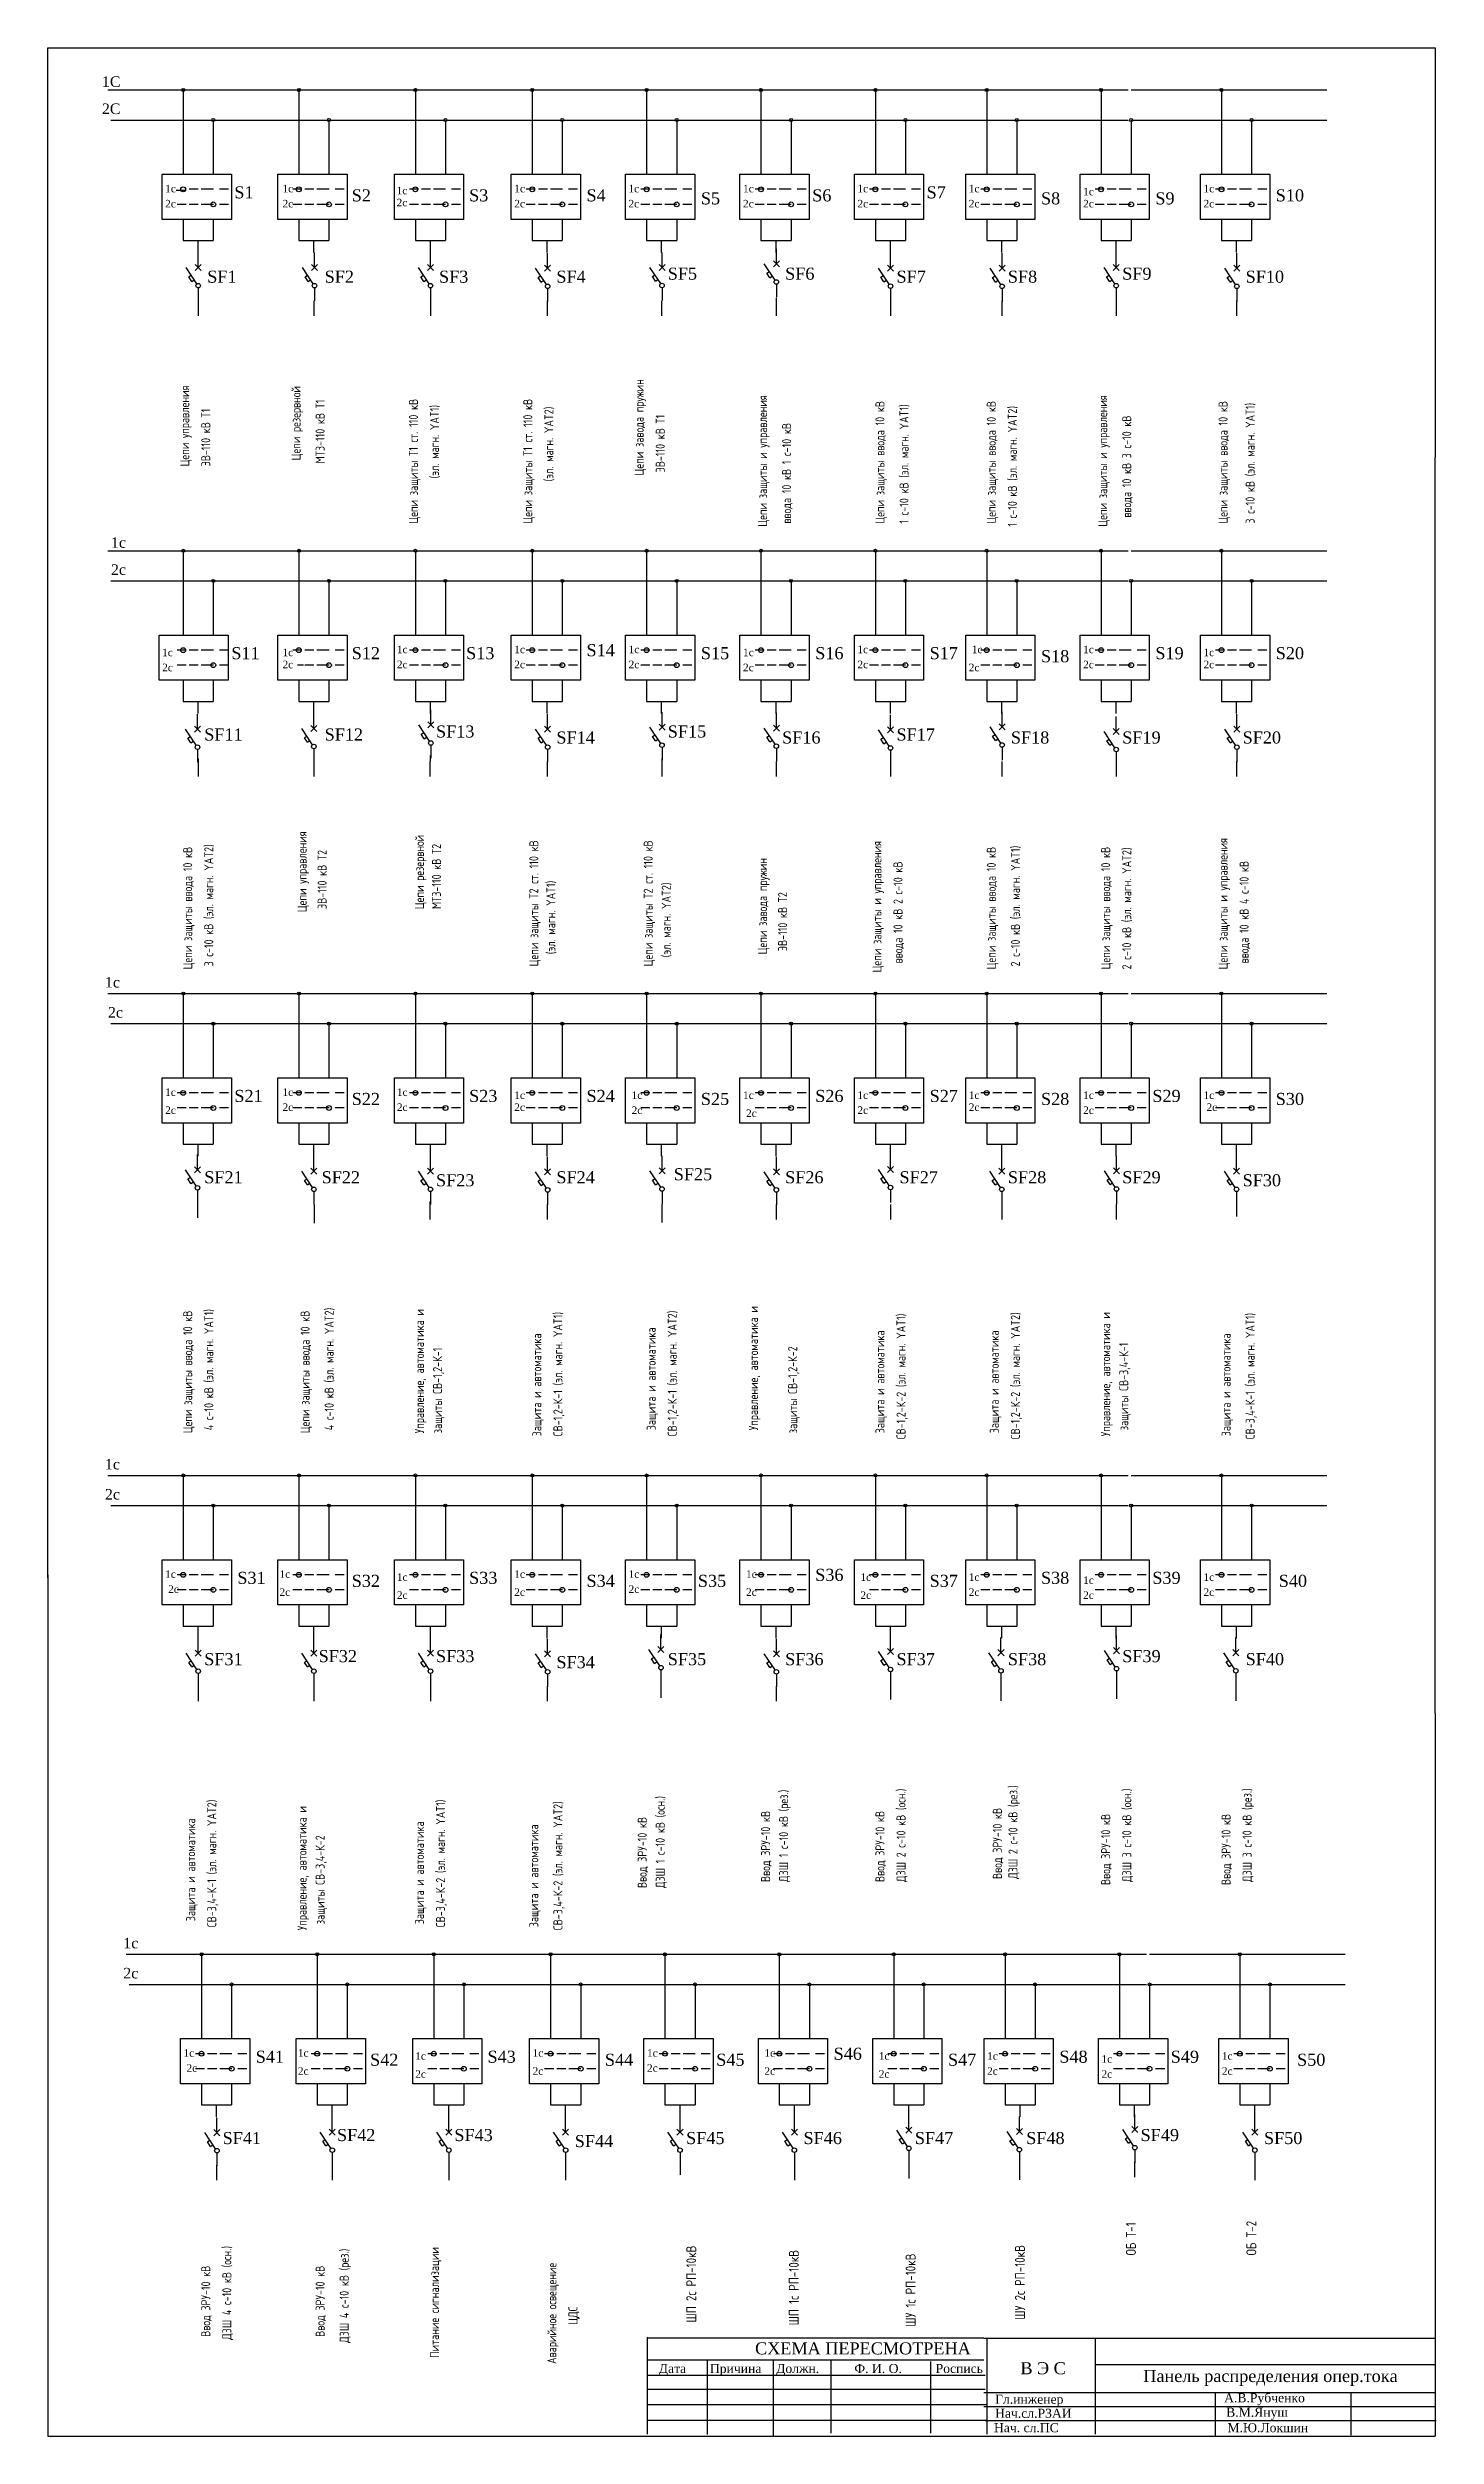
# Model space of a CAD drawing. Header units: millimetres. Extents: x -27 to 1005, y -36 to 757.
# Drawn here: x 544 to 1005, y -36 to 757 of the extents above; entities that cross this region are included whole.
import ezdxf
from ezdxf.enums import TextEntityAlignment as Align

# ---------------------------------------------------------------- set-up
doc = ezdxf.new("R2010")
doc.units = ezdxf.units.MM
doc.header["$MEASUREMENT"] = 0
doc.layers.add('Элементы', color=6, linetype='Continuous')
doc.styles.get("Standard").update_dxf_attribs({"font": 'times.ttf', "height": 2})
doc.styles.add('НАДПИСИ', font='gostw.shx')

msp = doc.modelspace()

# ---------------------------------------------------------------- texts
at = {"lineweight": 30}
for s, height, p in [('1С', 3.5, (561.66, 743.6)), ('2С', 3.5, (561.66, 734.6)), ('2с', 2.5, (582.66, 703.6)), ('1с', 2.5, (582.66, 708.6)), ('S1', 4, (605.66, 706.6)), ('2с', 2.5, (621.66, 703.6)), ('1с', 2.5, (621.66, 708.6)), ('S2', 4, (644.66, 705.6)), ('2с', 2.5, (659.58, 703.96)), ('1с', 2.5, (659.58, 707.96)), ('S3', 4, (683.66, 705.6)), ('2с', 2.5, (698.66, 703.6)), ('1с', 2.5, (698.66, 708.6)), ('S4', 4, (722.66, 705.6)), ('2с', 2.5, (736.58, 703.6)), ('1с', 2.5, (736.58, 708.6)), ('S5', 4, (760.66, 704.6)), ('2с', 2.5, (774.66, 703.6)), ('1с', 2.5, (774.66, 708.6)), ('S6', 4, (797.66, 705.6)), ('2с', 2.5, (812.66, 703.6)), ('1с', 2.5, (812.66, 708.6)), ('S7', 4, (835.66, 706.6)), ('2с', 2.5, (849.66, 703.6)), ('1с', 2.5, (849.66, 708.6)), ('S8', 4, (873.66, 704.6)), ('2с', 2.5, (887.66, 703.6)), ('1с', 2.5, (887.66, 707.6)), ('S9', 4, (911.66, 704.6)), ('2с', 2.5, (927.66, 703.6)), ('1с', 2.5, (927.66, 708.6)), ('S10', 4, (951.66, 705.6)), ('SF1', 4, (596.66, 678.6)), ('SF2', 4, (635.66, 678.6)), ('SF3', 4, (673.66, 678.6)), ('SF4', 4, (712.66, 678.6)), ('SF5', 4, (749.66, 679.6)), ('SF6', 4, (788.66, 679.6)), ('SF7', 4, (825.66, 678.6)), ('SF8', 4, (862.66, 678.6)), ('SF9', 4, (900.66, 679.6)), ('SF10', 4, (941.66, 678.6)), ('1с', 3.5, (564.66, 590.6)), ('2с', 3.5, (564.66, 581.6)), ('1с', 2.5, (581.66, 554.6)), ('S11', 4, (604.66, 553.6)), ('1с', 2.5, (621.66, 554.6)), ('S12', 4, (644.66, 553.6)), ('1с', 2.5, (659.66, 555.6)), ('S13', 4, (682.66, 553.6)), ('1с', 2.5, (698.66, 555.6)), ('S14', 4, (722.66, 554.6)), ('1с', 2.5, (736.66, 555.6)), ('S15', 4, (760.66, 553.6)), ('1с', 2.5, (774.66, 554.6)), ('S16', 4, (798.66, 553.6)), ('1с', 2.5, (812.66, 555.6)), ('S17', 4, (836.66, 553.6)), ('1с', 2.5, (850.66, 555.6)), ('S18', 4, (873.66, 552.6)), ('1с', 2.5, (887.66, 555.6)), ('S19', 4, (911.66, 553.6)), ('1с', 2.5, (927.66, 554.6)), ('S20', 4, (951.66, 553.6)), ('2с', 2.5, (581.66, 549.6)), ('2с', 2.5, (621.66, 550.6)), ('2с', 2.5, (659.66, 550.6)), ('2с', 2.5, (698.66, 550.6)), ('2с', 2.5, (736.66, 550.6)), ('2с', 2.5, (774.66, 549.6)), ('2с', 2.5, (812.66, 550.6)), ('2с', 2.5, (849.66, 549.6)), ('2с', 2.5, (887.66, 550.6)), ('2с', 2.5, (927.66, 550.6)), ('SF13', 4, (672.66, 527.6)), ('SF15', 4, (749.66, 527.6)), ('SF11', 4, (595.66, 526.6)), ('SF12', 4, (635.66, 526.6)), ('SF14', 4, (712.66, 525.6)), ('SF16', 4, (787.66, 525.6)), ('SF17', 4, (825.66, 526.6)), ('SF18', 4, (863.66, 525.6)), ('SF19', 4, (900.66, 525.6)), ('SF20', 4, (940.66, 525.6)), ('1c', 3.5, (562.66, 444.6)), ('2c', 3.5, (563.66, 434.6)), ('2с', 2.5, (582.66, 402.6)), ('1с', 2.5, (582.66, 408.6)), ('S21', 4, (605.66, 406.6)), ('2с', 2.5, (621.66, 403.6)), ('1с', 2.5, (621.66, 408.6)), ('S22', 4, (644.66, 405.6)), ('2с', 2.5, (659.66, 403.6)), ('1с', 2.5, (659.66, 408.6)), ('S23', 4, (683.66, 406.6)), ('2с', 2.5, (698.66, 403.6)), ('1с', 2.5, (698.66, 407.6)), ('S24', 4, (722.66, 406.6)), ('2с', 2.5, (737.66, 402.6)), ('1с', 2.5, (737.66, 407.6)), ('S25', 4, (760.66, 405.6)), ('1с', 2.5, (774.66, 407.6)), ('S26', 4, (798.66, 406.6)), ('2с', 2.5, (812.66, 402.6)), ('1с', 2.5, (812.66, 407.6)), ('S27', 4, (836.66, 406.6)), ('2с', 2.5, (849.66, 403.6)), ('1с', 2.5, (849.66, 407.6)), ('S28', 4, (873.66, 405.6)), ('2с', 2.5, (887.66, 402.6)), ('1с', 2.5, (887.66, 407.6)), ('S29', 4, (910.66, 406.6)), ('1с', 2.5, (927.66, 407.6)), ('2с', 2.5, (928.66, 403.6)), ('S30', 4, (951.66, 405.6)), ('2с', 2.5, (775.66, 401.6)), ('SF21', 4, (595.66, 379.6)), ('SF22', 4, (634.66, 379.6)), ('SF23', 4, (672.66, 378.6)), ('SF24', 4, (712.66, 379.6)), ('SF25', 4, (751.66, 380.6)), ('SF26', 4, (788.66, 379.6)), ('SF27', 4, (826.66, 379.6)), ('SF28', 4, (862.66, 379.6)), ('SF29', 4, (900.66, 379.6)), ('SF30', 4, (940.66, 378.6)), ('1c', 3.5, (562.66, 284.6)), ('2c', 3.5, (562.66, 274.6)), ('1с', 2.5, (582.66, 248.6)), ('2с', 2.5, (583.66, 243.6)), ('S31', 4, (606.66, 246.6)), ('1с', 2.5, (620.66, 248.6)), ('S32', 4, (644.66, 245.6)), ('1с', 2.5, (659.66, 247.6)), ('S33', 4, (683.66, 246.6)), ('1с', 2.5, (698.66, 248.6)), ('S34', 4, (722.66, 245.6)), ('2с', 2.5, (736.66, 243.6)), ('1с', 2.5, (736.66, 248.6)), ('S35', 4, (759.66, 245.6)), ('1с', 2.5, (775.66, 248.6)), ('S36', 4, (798.66, 247.6)), ('1с', 2.5, (813.66, 247.6)), ('S37', 4, (836.66, 245.6)), ('1с', 2.5, (849.66, 247.6)), ('S38', 4, (873.66, 246.6)), ('1с', 2.5, (887.66, 246.6)), ('S39', 4, (910.66, 246.6)), ('1с', 2.5, (927.66, 247.6)), ('S40', 4, (952.66, 245.6)), ('2с', 2.5, (620.66, 242.6)), ('2с', 2.5, (659.66, 241.6)), ('2с', 2.5, (698.66, 242.6)), ('2с', 2.5, (775.66, 242.6)), ('2с', 2.5, (813.66, 241.6)), ('2с', 2.5, (849.66, 242.6)), ('2с', 2.5, (887.66, 241.6)), ('2с', 2.5, (927.66, 242.6)), ('SF31', 4, (595.66, 219.6)), ('SF32', 4, (633.66, 220.6)), ('SF33', 4, (672.66, 220.6)), ('SF34', 4, (712.66, 218.6)), ('SF35', 4, (749.66, 219.6)), ('SF36', 4, (788.66, 219.6)), ('SF37', 4, (825.66, 219.6)), ('SF38', 4, (862.66, 219.6)), ('SF39', 4, (900.66, 220.6)), ('SF40', 4, (941.66, 219.6)), ('1c', 3.5, (568.76, 125.6)), ('2c', 3.5, (568.76, 115.6)), ('1с', 2.5, (588.76, 89.6)), ('S41', 4, (612.76, 87.6)), ('1с', 2.5, (626.76, 89.6)), ('S42', 4, (650.76, 86.6)), ('1с', 2.5, (665.76, 88.6)), ('S43', 4, (689.76, 87.6)), ('1с', 2.5, (704.76, 89.6)), ('S44', 4, (728.76, 86.6)), ('1с', 2.5, (742.76, 89.6)), ('S45', 4, (765.76, 86.6)), ('1с', 2.5, (781.76, 89.6)), ('S46', 4, (804.76, 88.6)), ('1с', 2.5, (819.76, 88.6)), ('S47', 4, (842.76, 86.6)), ('1с', 2.5, (855.76, 88.6)), ('S48', 4, (879.76, 87.6)), ('1с', 2.5, (893.76, 87.6)), ('S49', 4, (916.76, 87.6)), ('1с', 2.5, (933.76, 88.6)), ('S50', 4, (958.76, 86.6)), ('2с', 2.5, (589.76, 84.6)), ('2с', 2.5, (626.76, 83.6)), ('2с', 2.5, (665.76, 82.6)), ('2с', 2.5, (704.76, 83.6)), ('2с', 2.5, (742.76, 84.6)), ('2с', 2.5, (781.76, 83.6)), ('2с', 2.5, (819.76, 82.6)), ('2с', 2.5, (855.76, 83.6)), ('2с', 2.5, (893.76, 82.6)), ('2с', 2.5, (933.76, 83.6)), ('SF41', 4, (601.76, 60.6)), ('SF42', 4, (639.76, 61.6)), ('SF43', 4, (678.76, 61.6)), ('SF44', 4, (718.76, 59.6)), ('SF45', 4, (755.76, 60.6)), ('SF46', 4, (794.76, 60.6)), ('SF47', 4, (831.76, 60.6)), ('SF48', 4, (868.76, 60.6)), ('SF49', 4, (906.76, 61.6)), ('SF50', 4, (947.76, 60.6)), ('СХЕМА ПЕРЕСМОТРЕНА', 4, (778.67, -9.23)), ('Дата', 3, (746.66, -15.4)), ('Причина', 3, (763.66, -15.4)), ('Должн.', 3, (785.66, -15.4)), ('Ф. И. О.', 3, (811.66, -15.4)), ('Роспись', 3, (838.66, -15.4)), ('В Э С', 4, (866.83, -15.82)), ('Панель распределения опер.тока', 4, (907.66, -18.4)), ('Гл.инженер', 3, (858.42, -25.61)), ('А.В.Рубченко', 3, (934.51, -25.14)), ('Нач.сл.РЗАИ', 3, (858.42, -30.27)), ('В.М.Януш', 3, (935.19, -29.93)), ('Нач. сл.ПС', 3, (858.05, -35.06)), ('М.Ю.Локшин', 3, (935.62, -35.06))]:
    msp.add_text(s, height=height, dxfattribs=at).set_placement(p)
at = {"lineweight": 30, "style": 'НАДПИСИ'}
for s, height, p in [('Цепи управления ', 3, (590.66, 617.6)), ('Цепи резервной', 3, (627.66, 619.6)), ('Цепи завода пружин', 3, (741.66, 614.6)), ('ЭВ-110 кВ Т1', 3, (597.66, 617.6)), ('МТЗ-110 кВ Т1', 3, (635.66, 618.6)), ('Цепи защиты Т1 ст. 110 кВ', 3, (666.66, 598.6)), ('(эл. магн. YAT1)', 3, (673.66, 613.6)), ('Цепи защиты Т1 ст. 110 кВ', 3, (704.66, 598.6)), ('(эл. магн. YAT2)', 3, (711.66, 612.6)), ('ЭВ-110 кВ Т1', 3, (748.66, 615.6)), ('Цепи защиты и управления', 3, (782.66, 597.6)), ('Цепи защиты ввода 10 кВ', 3, (821.66, 598.6)), ('1 с-10 кВ (эл. магн. YAT1)', 3, (829.66, 598.6)), ('Цепи защиты ввода 10 кВ', 3, (858.66, 598.6)), ('1 с-10 кВ (эл. магн. YAT2)', 3, (865.66, 597.6)), ('Цепи защиты и управления', 3, (895.66, 597.6)), ('Цепи защиты ввода 10 кВ', 3, (935.66, 598.6)), ('3 с-10 кВ (эл. магн. YAT1)', 3, (944.66, 598.6)), ('ввода 10 кВ 1 с-10 кВ', 3, (790.66, 598.6)), ('ввода 10 кВ 3 с-10 кВ', 3, (903.66, 600.6)), ('3 с-10 кВ (эл. магн. YAT2)', 3, (598.66, 451.6)), ('Цепи управления ', 3, (629.66, 469.6)), ('Цепи резервной', 3, (668.66, 470.6)), ('МТЗ-110 кВ Т2', 3, (674.32, 470.64)), ('Цепи защиты Т2 ст. 110 кВ', 3, (706.66, 451.6)), ('Цепи защиты Т2 ст. 110 кВ', 3, (744.66, 451.6)), ('Цепи защиты и управления', 3, (820.66, 449.6)), ('Цепи защиты и управления', 3, (935.66, 450.6)), ('Цепи защиты ввода 10 кВ', 3, (591.66, 450.6)), ('ЭВ-110 кВ Т2', 3, (636.32, 470.64)), ('Цепи завода пружин', 3, (782.66, 455.6)), ('ввода 10 кВ 2 с-10 кВ', 3, (827.66, 452.6)), ('Цепи защиты ввода 10 кВ', 3, (858.66, 450.6)), ('2 с-10 кВ (эл. магн. YAT1)', 3, (866.66, 451.6)), ('Цепи защиты ввода 10 кВ', 3, (896.66, 450.6)), ('2 с-10 кВ (эл. магн. YAT2)', 3, (903.66, 450.6)), ('ввода 10 кВ 4 с-10 кВ', 3, (942.66, 452.6)), ('(эл. магн. YAT1)', 3, (712.32, 455.64)), ('(эл. магн. YAT2)', 3, (750.66, 454.6)), ('ЭВ-110 кВ Т2', 3, (789.32, 456.64)), ('Цепи защиты ввода 10 кВ', 3, (591.66, 296.6)), ('4 с-10 кВ (эл. магн. YAT1)', 3, (598.66, 297.6)), ('Цепи защиты ввода 10 кВ', 3, (630.66, 296.6)), ('4 с-10 кВ (эл. магн. YAT2)', 3, (638.66, 297.6)), ('Управление, автоматика и', 3, (668.66, 296.6)), ('СВ-1,2-К-1 (эл. магн. YAT1)', 3, (714.66, 295.6)), ('СВ-1,2-К-1 (эл. магн. YAT2)', 3, (752.66, 295.6)), ('Управление, автоматика и', 3, (779.66, 297.6)), ('СВ-1,2-К-2 (эл. магн. YAT1)', 3, (828.66, 294.6)), ('СВ-1,2-К-2 (эл. магн. YAT2)', 3, (866.66, 294.6)), ('Управление, автоматика и', 3, (896.66, 295.6)), ('СВ-3,4-К-1 (эл. магн. YAT1)', 3, (944.66, 294.6)), ('Защита и автоматика', 3, (707.66, 295.6)), ('Защита и автоматика', 3, (745.66, 297.6)), ('защиты СВ-1,2-К-2', 3, (792.66, 296.6)), ('Защита и автоматика', 3, (821.66, 296.6)), ('Защита и автоматика', 3, (859.66, 296.6)), ('защиты СВ-3,4-К-1', 3, (902.66, 297.6)), ('Защита и автоматика', 3, (936.66, 295.6)), ('защиты СВ-1,2-К-1', 3, (674.66, 296.6)), ('СВ-3,4-К-1 (эл. магн. YAT2)', 3, (599.66, 132.6)), ('СВ-3,4-К-2 (эл. магн. YAT1)', 3, (675.66, 132.6)), ('ДЗШ 1 с-10 кВ (осн.)', 3, (748.66, 145.6)), ('ДЗШ 1 с-10 кВ (рез.)', 3, (789.66, 147.6)), ('ДЗШ 2 с-10 кВ (осн.)', 3, (828.66, 147.6)), ('ДЗШ 2 с-10 кВ (рез.)', 3, (865.86, 148.64)), ('ДЗШ 3 с-10 кВ (осн.)', 3, (903.66, 147.6)), ('ДЗШ 3 с-10 кВ (рез.)', 3, (943.66, 147.6)), ('Защита и автоматика', 3, (592.66, 134.6)), ('Управление, автоматика и', 3, (629.66, 131.6)), ('Защита и автоматика', 3, (668.66, 133.6)), ('СВ-3,4-К-2 (эл. магн. YAT2)', 3, (714.66, 131.6)), ('Ввод ЗРУ-10 кВ ', 3, (742.66, 145.6)), ('Ввод ЗРУ-10 кВ ', 3, (783.66, 147.6)), ('Ввод ЗРУ-10 кВ ', 3, (821.66, 147.6)), ('Ввод ЗРУ-10 кВ ', 3, (860.66, 148.6)), ('Ввод ЗРУ-10 кВ ', 3, (896.66, 146.6)), ('Ввод ЗРУ-10 кВ ', 3, (936.66, 146.6)), ('защиты СВ-3,4-К-2', 3, (635.66, 133.6)), ('Защита и автоматика', 3, (706.66, 132.6)), ('ОБ Т-1', 3.3, (905.2, 23.64)), ('ОБ Т-2', 3.3, (945.2, 23.64)), ('ДЗШ 4 с-10 кВ (осн.)', 3, (604.66, -4.4)), ('ДЗШ 4 с-10 кВ (рез.)', 3, (643.66, -5.4)), ('Питание сигнализации', 3, (673.66, -10.4)), ('ШП 2с РП-10кВ', 3.3, (759.11, 1.36)), ('ШП 1с РП-10кВ', 3.3, (793.2, 0.4)), ('ШУ 1с РП-10кВ', 3.3, (831.99, -0.05)), ('ШУ 2с РП-10кВ', 3.3, (868.31, 2.29)), ('Ввод ЗРУ-10 кВ ', 3, (597.66, -3.4)), ('Ввод ЗРУ-10 кВ ', 3, (635.66, -3.4)), ('Аварийное освещение', 3, (712.66, -12.4)), ('ЦДС', 3, (719.66, 0.6))]:
    msp.add_text(s, height=height, rotation=90, dxfattribs=at).set_placement(p)

# ---------------------------------------------------------------- blocks, each defined once
blk = doc.blocks.new('Выключатель_авт1')
for p, q in [((4.25, 0), (0, 0)), ((11, 0), (16, 0))]:
    blk.add_line(p, q)
at = {"ltscale": 5}
for p, q in [((5.62, 0.42), (11, 4)), ((6.44, 2.16), (7.94, 3.16)), ((6.44, 2.16), (7, 1.33)), ((7.94, 3.16), (8.5, 2.33)), ((12, 1), (10, -1)), ((10, 1), (12, -1))]:
    blk.add_line(p, q, dxfattribs=at)
blk.add_circle((5, 0), 0.75)
at = {"style": 'НАДПИСИ', "width": 0.8, "flags": 8}
blk.add_attdef('К1', text='', height=3, dxfattribs=at).set_placement((3, -4), align=Align.RIGHT)
blk.add_attdef('К2', (13, -4), '', height=3, dxfattribs=at)
at = {"layer": 'Элементы', "style": 'НАДПИСИ', "width": 0.9, "flags": 8}
blk.add_attdef('QFN', text='', height=4, dxfattribs=at).set_placement((8, 5), align=Align.CENTER)
blk.add_attdef('QFN', (6, -4), '', height=4, rotation=270, dxfattribs=at)

# ---------------------------------------------------------------- linework, layer by layer
for p, q in [((543.66, 622.6), (543.66, 756.6)), ((543.66, 756.6), (1004.66, 756.6)), ((1004.66, 756.6), (1004.66, 620.6))]:
    msp.add_line(p, q)
at = {"lineweight": 30}
for p, q in [((563.66, 742.6), (902.66, 742.6)), ((588.66, 742.6), (588.66, 714.6)), ((627.09, 742.6), (627.09, 714.6)), ((665.81, 742.6), (665.81, 714.6)), ((704.63, 742.6), (704.63, 714.6)), ((742.63, 742.6), (742.63, 714.6)), ((780.63, 742.6), (780.63, 714.6)), ((818.63, 742.6), (818.63, 714.6)), ((855.63, 742.6), (855.63, 714.6)), ((893.63, 742.6), (893.63, 714.6)), ((903.66, 742.6), (968.66, 742.6)), ((933.63, 742.6), (933.63, 714.6)), ((564.66, 732.6), (902.66, 732.6)), ((598.66, 732.6), (598.66, 714.6)), ((637.09, 732.6), (637.09, 714.6)), ((675.81, 732.6), (675.81, 714.6)), ((714.63, 732.6), (714.63, 714.6)), ((752.63, 732.6), (752.63, 714.6)), ((790.63, 732.6), (790.63, 714.6)), ((828.63, 732.6), (828.63, 714.6)), ((865.63, 732.6), (865.63, 714.6)), ((903.63, 732.6), (903.63, 714.6)), ((903.66, 732.6), (968.66, 732.6)), ((943.63, 732.6), (943.63, 714.6)), ((589.33, 709.24), (586.33, 709.24)), ((593.69, 709.6), (590.69, 709.6)), ((598.69, 709.6), (594.69, 709.6)), ((603.69, 709.6), (600.69, 709.6)), ((628.12, 709.6), (625.12, 709.6)), ((632.12, 709.6), (629.12, 709.6)), ((637.12, 709.6), (633.12, 709.6)), ((642.12, 709.6), (639.12, 709.6)), ((666.84, 709.6), (663.84, 709.6)), ((670.84, 709.6), (667.84, 709.6)), ((675.84, 709.6), (671.84, 709.6)), ((680.84, 709.6), (677.84, 709.6)), ((705.66, 709.6), (702.66, 709.6)), ((709.66, 709.6), (706.66, 709.6)), ((714.66, 709.6), (710.66, 709.6)), ((719.66, 709.6), (716.66, 709.6)), ((743.66, 709.6), (740.66, 709.6)), ((747.66, 709.6), (744.66, 709.6)), ((752.66, 709.6), (748.66, 709.6)), ((757.66, 709.6), (754.66, 709.6)), ((781.66, 709.6), (778.66, 709.6)), ((785.66, 709.6), (782.66, 709.6)), ((790.66, 709.6), (786.66, 709.6)), ((795.66, 709.6), (792.66, 709.6)), ((819.66, 709.6), (816.66, 709.6)), ((823.66, 709.6), (820.66, 709.6)), ((828.66, 709.6), (824.66, 709.6)), ((833.66, 709.6), (830.66, 709.6)), ((856.66, 709.6), (853.66, 709.6)), ((860.66, 709.6), (857.66, 709.6)), ((865.66, 709.6), (861.66, 709.6)), ((870.66, 709.6), (867.66, 709.6)), ((894.66, 709.6), (891.66, 709.6)), ((898.66, 709.6), (895.66, 709.6)), ((903.66, 709.6), (899.66, 709.6)), ((908.66, 709.6), (905.66, 709.6)), ((934.66, 709.6), (931.66, 709.6)), ((938.66, 709.6), (935.66, 709.6)), ((943.66, 709.6), (939.66, 709.6)), ((948.66, 709.6), (945.66, 709.6)), ((589.69, 704.6), (586.69, 704.6)), ((588.66, 699.6), (588.66, 692.6)), ((593.69, 704.6), (590.69, 704.6)), ((598.69, 704.6), (594.69, 704.6)), ((598.66, 699.6), (598.66, 692.6)), ((603.69, 704.6), (600.69, 704.6)), ((628.12, 704.6), (625.12, 704.6)), ((627.09, 699.6), (627.09, 692.6)), ((632.12, 704.6), (629.12, 704.6)), ((637.12, 704.6), (633.12, 704.6)), ((637.09, 699.6), (637.09, 692.6)), ((642.12, 704.6), (639.12, 704.6)), ((666.84, 704.6), (663.84, 704.6)), ((665.81, 699.6), (665.81, 692.6)), ((670.84, 704.6), (667.84, 704.6)), ((675.84, 704.6), (671.84, 704.6)), ((675.81, 699.6), (675.81, 692.6)), ((680.84, 704.6), (677.84, 704.6)), ((705.66, 704.6), (702.66, 704.6)), ((704.63, 699.6), (704.63, 692.6)), ((709.66, 704.6), (706.66, 704.6)), ((714.66, 704.6), (710.66, 704.6)), ((714.63, 699.6), (714.63, 692.6)), ((719.66, 704.6), (716.66, 704.6)), ((743.66, 704.6), (740.66, 704.6)), ((742.63, 699.6), (742.63, 692.6)), ((747.66, 704.6), (744.66, 704.6)), ((752.66, 704.6), (748.66, 704.6)), ((752.63, 699.6), (752.63, 692.6)), ((757.66, 704.6), (754.66, 704.6)), ((781.66, 704.6), (778.66, 704.6)), ((780.63, 699.6), (780.63, 692.6)), ((785.66, 704.6), (782.66, 704.6)), ((790.66, 704.6), (786.66, 704.6)), ((790.63, 699.6), (790.63, 692.6)), ((795.66, 704.6), (792.66, 704.6)), ((819.66, 704.6), (816.66, 704.6)), ((818.63, 699.6), (818.63, 692.6)), ((823.66, 704.6), (820.66, 704.6)), ((828.66, 704.6), (824.66, 704.6)), ((828.63, 699.6), (828.63, 692.6)), ((833.66, 704.6), (830.66, 704.6)), ((856.66, 704.6), (853.66, 704.6)), ((855.63, 699.6), (855.63, 692.6)), ((860.66, 704.6), (857.66, 704.6)), ((865.66, 704.6), (861.66, 704.6)), ((865.63, 699.6), (865.63, 692.6)), ((870.66, 704.6), (867.66, 704.6)), ((894.66, 704.6), (891.66, 704.6)), ((893.63, 699.6), (893.63, 692.6)), ((898.66, 704.6), (895.66, 704.6)), ((903.66, 704.6), (899.66, 704.6)), ((903.63, 699.6), (903.63, 692.6)), ((908.66, 704.6), (905.66, 704.6)), ((934.66, 704.6), (931.66, 704.6)), ((933.63, 699.6), (933.63, 692.6)), ((938.66, 704.6), (935.66, 704.6)), ((943.66, 704.6), (939.66, 704.6)), ((943.63, 699.6), (943.63, 692.6)), ((948.66, 704.6), (945.66, 704.6)), ((588.66, 692.6), (598.66, 692.6)), ((593.66, 688.6), (593.66, 692.6)), ((627.09, 692.6), (637.09, 692.6)), ((632.09, 688.6), (632.09, 692.6)), ((665.81, 692.6), (675.81, 692.6)), ((670.81, 688.6), (670.81, 692.6)), ((704.63, 692.6), (714.63, 692.6)), ((709.63, 688.6), (709.63, 692.6)), ((742.63, 692.6), (752.63, 692.6)), ((747.63, 688.6), (747.63, 692.6)), ((780.63, 692.6), (790.63, 692.6)), ((785.63, 688.6), (785.63, 692.6)), ((818.63, 692.6), (828.63, 692.6)), ((823.63, 688.6), (823.63, 692.6)), ((855.63, 692.6), (865.63, 692.6)), ((860.63, 688.6), (860.63, 692.6)), ((893.63, 692.6), (903.63, 692.6)), ((898.63, 688.6), (898.63, 692.6)), ((933.63, 692.6), (943.63, 692.6)), ((938.63, 688.6), (938.63, 692.6)), ((593.66, 672.6), (593.66, 667.6)), ((632.09, 672.6), (632.09, 667.6)), ((670.81, 672.6), (670.81, 667.6)), ((709.63, 672.6), (709.63, 667.6)), ((747.63, 672.6), (747.63, 667.6)), ((785.66, 673.6), (785.66, 667.6)), ((823.63, 672.6), (823.63, 667.6)), ((860.63, 672.6), (860.63, 667.6)), ((898.63, 672.6), (898.63, 667.6)), ((938.63, 672.6), (938.63, 667.6)), ((543.66, 488.6), (543.66, 622.6)), ((1004.66, 377.6), (1004.66, 620.6)), ((563.66, 589.6), (902.66, 589.6)), ((588.66, 589.6), (588.66, 561.6)), ((627.09, 589.6), (627.09, 561.6)), ((665.81, 589.6), (665.81, 561.6)), ((704.63, 589.6), (704.63, 561.6)), ((742.63, 589.6), (742.63, 561.6)), ((780.63, 589.6), (780.63, 561.6)), ((818.63, 589.6), (818.63, 561.6)), ((855.63, 589.6), (855.63, 561.6)), ((893.63, 589.6), (893.63, 561.6)), ((903.66, 589.6), (968.66, 589.6)), ((933.63, 589.6), (933.63, 561.6)), ((564.66, 579.6), (902.66, 579.6)), ((598.66, 579.6), (598.66, 561.6)), ((637.09, 579.6), (637.09, 561.6)), ((675.81, 579.6), (675.81, 561.6)), ((714.63, 579.6), (714.63, 561.6)), ((752.63, 579.6), (752.63, 561.6)), ((790.63, 579.6), (790.63, 561.6)), ((828.63, 579.6), (828.63, 561.6)), ((865.63, 579.6), (865.63, 561.6)), ((903.63, 579.6), (903.63, 561.6)), ((903.66, 579.6), (968.66, 579.6)), ((943.63, 579.6), (943.63, 561.6)), ((589.69, 556.6), (586.69, 556.6)), ((593.69, 556.6), (590.69, 556.6)), ((598.69, 556.6), (594.69, 556.6)), ((603.69, 556.6), (600.69, 556.6)), ((628.12, 556.6), (625.12, 556.6)), ((632.12, 556.6), (629.12, 556.6)), ((637.12, 556.6), (633.12, 556.6)), ((642.12, 556.6), (639.12, 556.6)), ((666.84, 556.6), (663.84, 556.6)), ((670.84, 556.6), (667.84, 556.6)), ((675.84, 556.6), (671.84, 556.6)), ((680.84, 556.6), (677.84, 556.6)), ((705.66, 556.6), (702.66, 556.6)), ((709.66, 556.6), (706.66, 556.6)), ((714.66, 556.6), (710.66, 556.6)), ((719.66, 556.6), (716.66, 556.6)), ((743.66, 556.6), (740.66, 556.6)), ((747.66, 556.6), (744.66, 556.6)), ((752.66, 556.6), (748.66, 556.6)), ((757.66, 556.6), (754.66, 556.6)), ((781.66, 556.6), (778.66, 556.6)), ((785.66, 556.6), (782.66, 556.6)), ((790.66, 556.6), (786.66, 556.6)), ((795.66, 556.6), (792.66, 556.6)), ((819.66, 556.6), (816.66, 556.6)), ((823.66, 556.6), (820.66, 556.6)), ((828.66, 556.6), (824.66, 556.6)), ((833.66, 556.6), (830.66, 556.6)), ((856.66, 556.6), (853.66, 556.6)), ((860.66, 556.6), (857.66, 556.6)), ((865.66, 556.6), (861.66, 556.6)), ((870.66, 556.6), (867.66, 556.6)), ((894.66, 556.6), (891.66, 556.6)), ((898.66, 556.6), (895.66, 556.6)), ((903.66, 556.6), (899.66, 556.6)), ((908.66, 556.6), (905.66, 556.6)), ((934.66, 556.6), (931.66, 556.6)), ((938.66, 556.6), (935.66, 556.6)), ((943.66, 556.6), (939.66, 556.6)), ((948.66, 556.6), (945.66, 556.6)), ((589.69, 551.6), (586.69, 551.6)), ((593.69, 551.6), (590.69, 551.6)), ((598.69, 551.6), (594.69, 551.6)), ((603.69, 551.6), (600.69, 551.6)), ((628.66, 551.6), (626.66, 551.6)), ((632.12, 551.6), (629.12, 551.6)), ((637.12, 551.6), (633.12, 551.6)), ((642.12, 551.6), (639.12, 551.6)), ((666.84, 551.6), (663.84, 551.6)), ((670.84, 551.6), (667.84, 551.6)), ((675.84, 551.6), (671.84, 551.6)), ((680.84, 551.6), (677.84, 551.6)), ((705.66, 551.6), (702.66, 551.6)), ((709.66, 551.6), (706.66, 551.6)), ((714.66, 551.6), (710.66, 551.6)), ((719.66, 551.6), (716.66, 551.6)), ((743.66, 551.6), (740.66, 551.6)), ((747.66, 551.6), (744.66, 551.6)), ((752.66, 551.6), (748.66, 551.6)), ((757.66, 551.6), (754.66, 551.6)), ((781.66, 551.6), (778.66, 551.6)), ((785.66, 551.6), (782.66, 551.6)), ((790.66, 551.6), (786.66, 551.6)), ((795.66, 551.6), (792.66, 551.6)), ((819.66, 551.6), (816.66, 551.6)), ((823.66, 551.6), (820.66, 551.6)), ((828.66, 551.6), (824.66, 551.6)), ((833.66, 551.6), (830.66, 551.6)), ((856.66, 551.6), (853.66, 551.6)), ((860.66, 551.6), (857.66, 551.6)), ((865.66, 551.6), (861.66, 551.6)), ((870.66, 551.6), (867.66, 551.6)), ((894.66, 551.6), (891.66, 551.6)), ((898.66, 551.6), (895.66, 551.6)), ((903.66, 551.6), (899.66, 551.6)), ((908.66, 551.6), (905.66, 551.6)), ((934.66, 551.6), (931.66, 551.6)), ((938.66, 551.6), (935.66, 551.6)), ((943.66, 551.6), (939.66, 551.6)), ((948.66, 551.6), (945.66, 551.6)), ((588.66, 546.6), (588.66, 539.6)), ((588.66, 539.6), (598.66, 539.6)), ((593.66, 535.6), (593.66, 539.6)), ((598.66, 546.6), (598.66, 539.6)), ((627.09, 546.6), (627.09, 539.6)), ((627.09, 539.6), (637.09, 539.6)), ((632.09, 535.6), (632.09, 539.6)), ((637.09, 546.6), (637.09, 539.6)), ((665.81, 546.6), (665.81, 539.6)), ((665.81, 539.6), (675.81, 539.6)), ((670.81, 535.6), (670.81, 539.6)), ((675.81, 546.6), (675.81, 539.6)), ((704.63, 546.6), (704.63, 539.6)), ((704.63, 539.6), (714.63, 539.6)), ((709.63, 535.6), (709.63, 539.6)), ((714.63, 546.6), (714.63, 539.6)), ((742.63, 546.6), (742.63, 539.6)), ((742.63, 539.6), (752.63, 539.6)), ((747.63, 535.6), (747.63, 539.6)), ((752.63, 546.6), (752.63, 539.6)), ((780.63, 546.6), (780.63, 539.6)), ((780.63, 539.6), (790.63, 539.6)), ((785.63, 535.6), (785.63, 539.6)), ((790.63, 546.6), (790.63, 539.6)), ((818.63, 546.6), (818.63, 539.6)), ((818.63, 539.6), (828.63, 539.6)), ((823.63, 535.6), (823.63, 539.6)), ((828.63, 546.6), (828.63, 539.6)), ((855.63, 546.6), (855.63, 539.6)), ((855.63, 539.6), (865.63, 539.6)), ((860.63, 535.6), (860.63, 539.6)), ((865.63, 546.6), (865.63, 539.6)), ((893.63, 546.6), (893.63, 539.6)), ((893.63, 539.6), (903.63, 539.6)), ((898.63, 535.6), (898.63, 539.6)), ((903.63, 546.6), (903.63, 539.6)), ((933.63, 546.6), (933.63, 539.6)), ((933.63, 539.6), (943.63, 539.6)), ((938.63, 535.6), (938.63, 539.6)), ((943.63, 546.6), (943.63, 539.6)), ((593.66, 520.6), (593.66, 514.6)), ((632.09, 519.6), (632.09, 514.6)), ((670.66, 519.6), (670.66, 514.6)), ((670.81, 519.6), (670.81, 521.6)), ((709.63, 519.6), (709.63, 514.6)), ((747.66, 520.6), (747.66, 514.6)), ((785.66, 519.6), (785.66, 514.6)), ((823.63, 519.6), (823.63, 514.6)), ((860.66, 519.6), (860.66, 514.6)), ((898.63, 519.6), (898.63, 514.6)), ((938.63, 519.6), (938.63, 514.6)), ((543.66, 248.6), (543.66, 488.6)), ((563.66, 442.6), (902.66, 442.6)), ((588.66, 442.6), (588.66, 414.6)), ((627.09, 442.6), (627.09, 414.6)), ((665.81, 442.6), (665.81, 414.6)), ((704.63, 442.6), (704.63, 414.6)), ((742.63, 442.6), (742.63, 414.6)), ((780.63, 442.6), (780.63, 414.6)), ((818.63, 442.6), (818.63, 414.6)), ((855.63, 442.6), (855.63, 414.6)), ((893.63, 442.6), (893.63, 414.6)), ((903.66, 442.6), (968.66, 442.6)), ((933.63, 442.6), (933.63, 414.6)), ((564.66, 432.6), (902.66, 432.6)), ((598.66, 432.6), (598.66, 414.6)), ((637.09, 432.6), (637.09, 414.6)), ((675.81, 432.6), (675.81, 414.6)), ((714.63, 432.6), (714.63, 414.6)), ((752.63, 432.6), (752.63, 414.6)), ((790.63, 432.6), (790.63, 414.6)), ((828.63, 432.6), (828.63, 414.6)), ((865.63, 432.6), (865.63, 414.6)), ((903.63, 432.6), (903.63, 414.6)), ((903.66, 432.6), (968.66, 432.6)), ((943.63, 432.6), (943.63, 414.6)), ((589.69, 409.6), (586.69, 409.6)), ((589.69, 404.6), (586.69, 404.6)), ((593.69, 409.6), (590.69, 409.6)), ((593.69, 404.6), (590.69, 404.6)), ((598.69, 409.6), (594.69, 409.6)), ((598.69, 404.6), (594.69, 404.6)), ((603.69, 409.6), (600.69, 409.6)), ((603.69, 404.6), (600.69, 404.6)), ((628.12, 409.6), (625.12, 409.6)), ((628.12, 404.6), (625.12, 404.6)), ((632.12, 409.6), (629.12, 409.6)), ((632.12, 404.6), (629.12, 404.6)), ((637.12, 409.6), (633.12, 409.6)), ((637.12, 404.6), (633.12, 404.6)), ((642.12, 409.6), (639.12, 409.6)), ((642.12, 404.6), (639.12, 404.6)), ((666.84, 409.6), (663.84, 409.6)), ((666.84, 404.6), (663.84, 404.6)), ((670.84, 409.6), (667.84, 409.6)), ((670.84, 404.6), (667.84, 404.6)), ((675.84, 409.6), (671.84, 409.6)), ((675.84, 404.6), (671.84, 404.6)), ((680.84, 409.6), (677.84, 409.6)), ((680.84, 404.6), (677.84, 404.6)), ((705.66, 409.6), (702.66, 409.6)), ((705.66, 404.6), (702.66, 404.6)), ((709.66, 409.6), (706.66, 409.6)), ((709.66, 404.6), (706.66, 404.6)), ((714.66, 409.6), (710.66, 409.6)), ((714.66, 404.6), (710.66, 404.6)), ((719.66, 409.6), (716.66, 409.6)), ((719.66, 404.6), (716.66, 404.6)), ((743.66, 409.6), (740.66, 409.6)), ((743.66, 404.6), (740.66, 404.6)), ((747.66, 409.6), (744.66, 409.6)), ((747.66, 404.6), (744.66, 404.6)), ((752.66, 409.6), (748.66, 409.6)), ((752.66, 404.6), (748.66, 404.6)), ((757.66, 409.6), (754.66, 409.6)), ((757.66, 404.6), (754.66, 404.6)), ((781.66, 409.6), (778.66, 409.6)), ((781.66, 404.6), (778.66, 404.6)), ((785.66, 409.6), (782.66, 409.6)), ((785.66, 404.6), (782.66, 404.6)), ((790.66, 409.6), (786.66, 409.6)), ((790.66, 404.6), (786.66, 404.6)), ((795.66, 409.6), (792.66, 409.6)), ((795.66, 404.6), (792.66, 404.6)), ((819.66, 409.6), (816.66, 409.6)), ((819.66, 404.6), (816.66, 404.6)), ((823.66, 409.6), (820.66, 409.6)), ((823.66, 404.6), (820.66, 404.6)), ((828.66, 409.6), (824.66, 409.6)), ((828.66, 404.6), (824.66, 404.6)), ((833.66, 409.6), (830.66, 409.6)), ((833.66, 404.6), (830.66, 404.6)), ((856.66, 409.6), (853.66, 409.6)), ((856.66, 404.6), (853.66, 404.6)), ((860.66, 409.6), (857.66, 409.6)), ((860.66, 404.6), (857.66, 404.6)), ((865.66, 409.6), (861.66, 409.6)), ((865.66, 404.6), (861.66, 404.6)), ((870.66, 409.6), (867.66, 409.6)), ((870.66, 404.6), (867.66, 404.6)), ((894.66, 409.6), (891.66, 409.6)), ((894.66, 404.6), (891.66, 404.6)), ((898.66, 409.6), (895.66, 409.6)), ((898.66, 404.6), (895.66, 404.6)), ((903.66, 409.6), (899.66, 409.6)), ((903.66, 404.6), (899.66, 404.6)), ((908.66, 409.6), (905.66, 409.6)), ((908.66, 404.6), (905.66, 404.6)), ((934.66, 409.6), (931.66, 409.6)), ((934.66, 404.6), (931.66, 404.6)), ((938.66, 409.6), (935.66, 409.6)), ((938.66, 404.6), (935.66, 404.6)), ((943.66, 409.6), (939.66, 409.6)), ((943.66, 404.6), (939.66, 404.6)), ((948.66, 409.6), (945.66, 409.6)), ((948.66, 404.6), (945.66, 404.6)), ((588.66, 399.6), (588.66, 392.6)), ((598.66, 399.6), (598.66, 392.6)), ((627.09, 399.6), (627.09, 392.6)), ((637.09, 399.6), (637.09, 392.6)), ((665.81, 399.6), (665.81, 392.6)), ((675.81, 399.6), (675.81, 392.6)), ((704.63, 399.6), (704.63, 392.6)), ((714.63, 399.6), (714.63, 392.6)), ((742.63, 399.6), (742.63, 392.6)), ((752.63, 399.6), (752.63, 392.6)), ((780.63, 399.6), (780.63, 392.6)), ((790.63, 399.6), (790.63, 392.6)), ((818.63, 399.6), (818.63, 392.6)), ((828.63, 399.6), (828.63, 392.6)), ((855.63, 399.6), (855.63, 392.6)), ((865.63, 399.6), (865.63, 392.6)), ((893.63, 399.6), (893.63, 392.6)), ((903.63, 399.6), (903.63, 392.6)), ((933.63, 399.6), (933.63, 392.6)), ((943.63, 399.6), (943.63, 392.6)), ((588.66, 392.6), (598.66, 392.6)), ((593.66, 388.6), (593.66, 392.6)), ((627.09, 392.6), (637.09, 392.6)), ((632.09, 388.6), (632.09, 392.6)), ((665.81, 392.6), (675.81, 392.6)), ((670.81, 388.6), (670.81, 392.6)), ((704.63, 392.6), (714.63, 392.6)), ((709.63, 388.6), (709.63, 392.6)), ((742.63, 392.6), (752.63, 392.6)), ((747.63, 388.6), (747.63, 392.6)), ((780.63, 392.6), (790.63, 392.6)), ((785.63, 388.6), (785.63, 392.6)), ((818.63, 392.6), (828.63, 392.6)), ((823.63, 388.6), (823.63, 392.6)), ((855.63, 392.6), (865.63, 392.6)), ((860.63, 388.6), (860.63, 392.6)), ((893.63, 392.6), (903.63, 392.6)), ((898.63, 388.6), (898.63, 392.6)), ((933.63, 392.6), (943.63, 392.6)), ((938.63, 388.6), (938.63, 392.6)), ((593.41, 373.11), (593.41, 368.11)), ((670.66, 373.6), (670.66, 367.6)), ((938.6, 373.6), (938.6, 368.6)), ((1004.66, 203.6), (1004.66, 378.6)), ((632.21, 372.39), (632.21, 366.39)), ((709.63, 372.6), (709.63, 367.6)), ((747.66, 372.6), (747.66, 366.6)), ((785.63, 372.6), (785.63, 367.6)), ((823.63, 372.6), (823.63, 367.6)), ((860.63, 372.6), (860.63, 367.6)), ((898.63, 372.6), (898.63, 367.6)), ((563.66, 282.6), (902.66, 282.6)), ((588.66, 282.6), (588.66, 254.6)), ((627.09, 282.6), (627.09, 254.6)), ((665.81, 282.6), (665.81, 254.6)), ((704.63, 282.6), (704.63, 254.6)), ((742.63, 282.6), (742.63, 254.6)), ((780.63, 282.6), (780.63, 254.6)), ((818.63, 282.6), (818.63, 254.6)), ((855.63, 282.6), (855.63, 254.6)), ((893.63, 282.6), (893.63, 254.6)), ((903.66, 282.6), (968.66, 282.6)), ((933.63, 282.6), (933.63, 254.6)), ((564.66, 272.6), (902.66, 272.6)), ((598.66, 272.6), (598.66, 254.6)), ((637.09, 272.6), (637.09, 254.6)), ((675.81, 272.6), (675.81, 254.6)), ((714.63, 272.6), (714.63, 254.6)), ((752.63, 272.6), (752.63, 254.6)), ((790.63, 272.6), (790.63, 254.6)), ((828.63, 272.6), (828.63, 254.6)), ((865.63, 272.6), (865.63, 254.6)), ((903.63, 272.6), (903.63, 254.6)), ((903.66, 272.6), (968.66, 272.6)), ((943.63, 272.6), (943.63, 254.6)), ((543.66, 249.6), (543.66, 248.6)), ((543.66, 248.6), (543.66, -36.4)), ((589.69, 249.6), (586.69, 249.6)), ((593.69, 249.6), (590.69, 249.6)), ((598.69, 249.6), (594.69, 249.6)), ((603.69, 249.6), (600.69, 249.6)), ((628.12, 249.6), (625.12, 249.6)), ((632.12, 249.6), (629.12, 249.6)), ((637.12, 249.6), (633.12, 249.6)), ((642.12, 249.6), (639.12, 249.6)), ((666.84, 249.6), (663.84, 249.6)), ((670.84, 249.6), (667.84, 249.6)), ((675.84, 249.6), (671.84, 249.6)), ((680.84, 249.6), (677.84, 249.6)), ((705.66, 249.6), (702.66, 249.6)), ((709.66, 249.6), (706.66, 249.6)), ((714.66, 249.6), (710.66, 249.6)), ((719.66, 249.6), (716.66, 249.6)), ((743.66, 249.6), (740.66, 249.6)), ((747.66, 249.6), (744.66, 249.6)), ((752.66, 249.6), (748.66, 249.6)), ((757.66, 249.6), (754.66, 249.6)), ((781.66, 249.6), (778.66, 249.6)), ((785.66, 249.6), (782.66, 249.6)), ((790.66, 249.6), (786.66, 249.6)), ((795.66, 249.6), (792.66, 249.6)), ((819.66, 249.6), (816.66, 249.6)), ((823.66, 249.6), (820.66, 249.6)), ((828.66, 249.6), (824.66, 249.6)), ((833.66, 249.6), (830.66, 249.6)), ((856.66, 249.6), (853.66, 249.6)), ((860.66, 249.6), (857.66, 249.6)), ((865.66, 249.6), (861.66, 249.6)), ((870.66, 249.6), (867.66, 249.6)), ((894.66, 249.6), (891.66, 249.6)), ((898.66, 249.6), (895.66, 249.6)), ((903.66, 249.6), (899.66, 249.6)), ((908.66, 249.6), (905.66, 249.6)), ((934.66, 249.6), (931.66, 249.6)), ((938.66, 249.6), (935.66, 249.6)), ((943.66, 249.6), (939.66, 249.6)), ((948.66, 249.6), (945.66, 249.6)), ((589.69, 244.6), (586.69, 244.6)), ((588.66, 239.6), (588.66, 232.6)), ((593.69, 244.6), (590.69, 244.6)), ((598.69, 244.6), (594.69, 244.6)), ((598.66, 239.6), (598.66, 232.6)), ((603.69, 244.6), (600.69, 244.6)), ((628.12, 244.6), (625.12, 244.6)), ((627.09, 239.6), (627.09, 232.6)), ((632.12, 244.6), (629.12, 244.6)), ((637.12, 244.6), (633.12, 244.6)), ((637.09, 239.6), (637.09, 232.6)), ((642.12, 244.6), (639.12, 244.6)), ((666.84, 244.6), (663.84, 244.6)), ((665.81, 239.6), (665.81, 232.6)), ((670.84, 244.6), (667.84, 244.6)), ((675.84, 244.6), (671.84, 244.6)), ((675.81, 239.6), (675.81, 232.6)), ((680.84, 244.6), (677.84, 244.6)), ((705.66, 244.6), (702.66, 244.6)), ((704.63, 239.6), (704.63, 232.6)), ((709.66, 244.6), (706.66, 244.6)), ((714.66, 244.6), (710.66, 244.6)), ((714.63, 239.6), (714.63, 232.6)), ((719.66, 244.6), (716.66, 244.6)), ((743.66, 244.6), (740.66, 244.6)), ((742.63, 239.6), (742.63, 232.6)), ((747.66, 244.6), (744.66, 244.6)), ((752.66, 244.6), (748.66, 244.6)), ((752.63, 239.6), (752.63, 232.6)), ((757.66, 244.6), (754.66, 244.6)), ((781.66, 244.6), (778.66, 244.6)), ((780.63, 239.6), (780.63, 232.6)), ((785.66, 244.6), (782.66, 244.6)), ((790.66, 244.6), (786.66, 244.6)), ((790.63, 239.6), (790.63, 232.6)), ((795.66, 244.6), (792.66, 244.6)), ((819.66, 244.6), (816.66, 244.6)), ((818.63, 239.6), (818.63, 232.6)), ((823.66, 244.6), (820.66, 244.6)), ((828.66, 244.6), (824.66, 244.6)), ((828.63, 239.6), (828.63, 232.6)), ((833.66, 244.6), (830.66, 244.6)), ((856.66, 244.6), (853.66, 244.6)), ((855.63, 239.6), (855.63, 232.6)), ((860.66, 244.6), (857.66, 244.6)), ((865.66, 244.6), (861.66, 244.6)), ((865.63, 239.6), (865.63, 232.6)), ((870.66, 244.6), (867.66, 244.6)), ((894.66, 244.6), (891.66, 244.6)), ((893.63, 239.6), (893.63, 232.6)), ((898.66, 244.6), (895.66, 244.6)), ((903.66, 244.6), (899.66, 244.6)), ((903.63, 239.6), (903.63, 232.6)), ((908.66, 244.6), (905.66, 244.6)), ((934.66, 244.6), (931.66, 244.6)), ((933.63, 239.6), (933.63, 232.6)), ((938.66, 244.6), (935.66, 244.6)), ((943.66, 244.6), (939.66, 244.6)), ((943.63, 239.6), (943.63, 232.6)), ((948.66, 244.6), (945.66, 244.6)), ((588.66, 232.6), (598.66, 232.6)), ((593.66, 228.6), (593.66, 232.6)), ((627.09, 232.6), (637.09, 232.6)), ((632.09, 228.6), (632.09, 232.6)), ((665.81, 232.6), (675.81, 232.6)), ((670.81, 228.6), (670.81, 232.6)), ((704.63, 232.6), (714.63, 232.6)), ((709.63, 228.6), (709.63, 232.6)), ((742.63, 232.6), (752.63, 232.6)), ((747.63, 228.6), (747.63, 232.6)), ((780.63, 232.6), (790.63, 232.6)), ((785.63, 228.6), (785.63, 232.6)), ((818.63, 232.6), (828.63, 232.6)), ((823.63, 228.6), (823.63, 232.6)), ((855.63, 232.6), (865.63, 232.6)), ((860.63, 228.6), (860.63, 232.6)), ((893.63, 232.6), (903.63, 232.6)), ((898.63, 228.6), (898.63, 232.6)), ((933.63, 232.6), (943.63, 232.6)), ((938.63, 228.6), (938.63, 232.6)), ((593.66, 212.6), (593.66, 207.6)), ((632.09, 212.6), (632.09, 207.6)), ((670.81, 212.6), (670.81, 207.6)), ((709.63, 212.6), (709.63, 207.6)), ((747.4, 213.76), (747.4, 208.76)), ((785.63, 212.6), (785.63, 207.6)), ((823.66, 213.19), (823.66, 208.19)), ((860.38, 212.75), (860.38, 207.75)), ((898.76, 213.42), (898.76, 208.42)), ((938.38, 212.75), (938.38, 207.75)), ((1004.66, 203.6), (1004.66, -36.4)), ((569.76, 123.6), (908.76, 123.6)), ((594.76, 123.6), (594.76, 95.6)), ((633.19, 123.6), (633.19, 95.6)), ((671.91, 123.6), (671.91, 95.6)), ((710.73, 123.6), (710.73, 95.6)), ((748.73, 123.6), (748.73, 95.6)), ((786.73, 123.6), (786.73, 95.6)), ((824.73, 123.6), (824.73, 95.6)), ((861.73, 123.6), (861.73, 95.6)), ((899.73, 123.6), (899.73, 95.6)), ((909.76, 123.6), (974.76, 123.6)), ((939.73, 123.6), (939.73, 95.6)), ((570.76, 113.6), (908.76, 113.6)), ((604.76, 113.6), (604.76, 95.6)), ((643.19, 113.6), (643.19, 95.6)), ((681.91, 113.6), (681.91, 95.6)), ((720.73, 113.6), (720.73, 95.6)), ((758.73, 113.6), (758.73, 95.6)), ((796.73, 113.6), (796.73, 95.6)), ((834.73, 113.6), (834.73, 95.6)), ((871.73, 113.6), (871.73, 95.6)), ((909.73, 113.6), (909.73, 95.6)), ((909.76, 113.6), (974.76, 113.6)), ((949.73, 113.6), (949.73, 95.6)), ((595.79, 90.6), (592.79, 90.6)), ((599.79, 90.6), (596.79, 90.6)), ((604.79, 90.6), (600.79, 90.6)), ((609.79, 90.6), (606.79, 90.6)), ((634.22, 90.6), (631.22, 90.6)), ((638.22, 90.6), (635.22, 90.6)), ((643.22, 90.6), (639.22, 90.6)), ((648.22, 90.6), (645.22, 90.6)), ((672.94, 90.6), (669.94, 90.6)), ((676.94, 90.6), (673.94, 90.6)), ((681.94, 90.6), (677.94, 90.6)), ((686.94, 90.6), (683.94, 90.6)), ((711.76, 90.6), (708.76, 90.6)), ((715.76, 90.6), (712.76, 90.6)), ((720.76, 90.6), (716.76, 90.6)), ((725.76, 90.6), (722.76, 90.6)), ((749.76, 90.6), (746.76, 90.6)), ((753.76, 90.6), (750.76, 90.6)), ((758.76, 90.6), (754.76, 90.6)), ((763.76, 90.6), (760.76, 90.6)), ((787.76, 90.6), (784.76, 90.6)), ((791.76, 90.6), (788.76, 90.6)), ((796.76, 90.6), (792.76, 90.6)), ((801.76, 90.6), (798.76, 90.6)), ((825.76, 90.6), (822.76, 90.6)), ((829.76, 90.6), (826.76, 90.6)), ((834.76, 90.6), (830.76, 90.6)), ((839.76, 90.6), (836.76, 90.6)), ((862.76, 90.6), (859.76, 90.6)), ((866.76, 90.6), (863.76, 90.6)), ((871.76, 90.6), (867.76, 90.6)), ((876.76, 90.6), (873.76, 90.6)), ((900.76, 90.6), (897.76, 90.6)), ((904.76, 90.6), (901.76, 90.6)), ((909.76, 90.6), (905.76, 90.6)), ((914.76, 90.6), (911.76, 90.6)), ((940.76, 90.6), (937.76, 90.6)), ((944.76, 90.6), (941.76, 90.6)), ((949.76, 90.6), (945.76, 90.6)), ((954.76, 90.6), (951.76, 90.6)), ((595.79, 85.6), (592.79, 85.6)), ((594.76, 80.6), (594.76, 73.6)), ((599.79, 85.6), (596.79, 85.6)), ((604.79, 85.6), (600.79, 85.6)), ((604.76, 80.6), (604.76, 73.6)), ((609.79, 85.6), (606.79, 85.6)), ((634.22, 85.6), (631.22, 85.6)), ((633.19, 80.6), (633.19, 73.6)), ((638.22, 85.6), (635.22, 85.6)), ((643.22, 85.6), (639.22, 85.6)), ((643.19, 80.6), (643.19, 73.6)), ((648.22, 85.6), (645.22, 85.6)), ((672.94, 85.6), (669.94, 85.6)), ((671.91, 80.6), (671.91, 73.6)), ((676.94, 85.6), (673.94, 85.6)), ((681.94, 85.6), (677.94, 85.6)), ((681.91, 80.6), (681.91, 73.6)), ((686.94, 85.6), (683.94, 85.6)), ((711.76, 85.6), (708.76, 85.6)), ((710.73, 80.6), (710.73, 73.6)), ((715.76, 85.6), (712.76, 85.6)), ((720.76, 85.6), (716.76, 85.6)), ((720.73, 80.6), (720.73, 73.6)), ((725.76, 85.6), (722.76, 85.6)), ((749.76, 85.6), (746.76, 85.6)), ((748.73, 80.6), (748.73, 73.6)), ((753.76, 85.6), (750.76, 85.6)), ((758.76, 85.6), (754.76, 85.6)), ((758.73, 80.6), (758.73, 73.6)), ((763.76, 85.6), (760.76, 85.6)), ((787.76, 85.6), (784.76, 85.6)), ((786.73, 80.6), (786.73, 73.6)), ((791.76, 85.6), (788.76, 85.6)), ((796.76, 85.6), (792.76, 85.6)), ((796.73, 80.6), (796.73, 73.6)), ((801.76, 85.6), (798.76, 85.6)), ((825.76, 85.6), (822.76, 85.6)), ((824.73, 80.6), (824.73, 73.6)), ((829.76, 85.6), (826.76, 85.6)), ((834.76, 85.6), (830.76, 85.6)), ((834.73, 80.6), (834.73, 73.6)), ((839.76, 85.6), (836.76, 85.6)), ((862.76, 85.6), (859.76, 85.6)), ((861.73, 80.6), (861.73, 73.6)), ((866.76, 85.6), (863.76, 85.6)), ((871.76, 85.6), (867.76, 85.6)), ((871.73, 80.6), (871.73, 73.6)), ((876.76, 85.6), (873.76, 85.6)), ((900.76, 85.6), (897.76, 85.6)), ((899.73, 80.6), (899.73, 73.6)), ((904.76, 85.6), (901.76, 85.6)), ((909.76, 85.6), (905.76, 85.6)), ((909.73, 80.6), (909.73, 73.6)), ((914.76, 85.6), (911.76, 85.6)), ((940.76, 85.6), (937.76, 85.6)), ((939.73, 80.6), (939.73, 73.6)), ((944.76, 85.6), (941.76, 85.6)), ((949.76, 85.6), (945.76, 85.6)), ((949.73, 80.6), (949.73, 73.6)), ((954.76, 85.6), (951.76, 85.6)), ((594.76, 73.6), (604.76, 73.6)), ((599.76, 69.6), (599.76, 73.6)), ((633.19, 73.6), (643.19, 73.6)), ((638.19, 69.6), (638.19, 73.6)), ((671.91, 73.6), (681.91, 73.6)), ((676.91, 69.6), (676.91, 73.6)), ((710.73, 73.6), (720.73, 73.6)), ((715.73, 69.6), (715.73, 73.6)), ((748.73, 73.6), (758.73, 73.6)), ((753.73, 69.6), (753.73, 73.6)), ((786.73, 73.6), (796.73, 73.6)), ((791.73, 69.6), (791.73, 73.6)), ((824.73, 73.6), (834.73, 73.6)), ((829.73, 69.6), (829.73, 73.6)), ((861.73, 73.6), (871.73, 73.6)), ((866.73, 69.6), (866.73, 73.6)), ((899.73, 73.6), (909.73, 73.6)), ((904.73, 69.6), (904.73, 73.6)), ((939.73, 73.6), (949.73, 73.6)), ((944.73, 69.6), (944.73, 73.6)), ((599.76, 53.6), (599.76, 48.6)), ((638.19, 53.6), (638.19, 48.6)), ((676.91, 53.6), (676.91, 48.6)), ((715.73, 53.6), (715.73, 48.6)), ((753.73, 55.41), (753.73, 50.41)), ((791.73, 53.6), (791.73, 48.6)), ((829.76, 54.19), (829.76, 49.19)), ((866.48, 53.75), (866.48, 48.75)), ((904.73, 54.65), (904.73, 49.65)), ((944.73, 53.6), (944.73, 48.6)), ((742.79, -3.47), (742.79, -35.73)), ((854.66, -3.8), (743.13, -3.8)), ((854.72, -3.8), (1004.66, -3.8)), ((855.66, -3.8), (855.66, -35.73)), ((891.62, -3.8), (891.62, -35.73)), ((854.69, -11.1), (742.66, -11.1)), ((762.73, -11.1), (762.73, -35.8)), ((784.67, -11.1), (784.67, -36.27)), ((803.81, -11.1), (803.81, -35.34)), ((836.95, -11.56), (836.95, -35.34)), ((891.66, -12.62), (1004.66, -12.62)), ((543.66, -19.4), (543.66, -36.4)), ((855.16, -16.22), (742.66, -16.22)), ((855.16, -20.89), (742.66, -20.89)), ((854.69, -21.88), (1004.53, -21.88)), ((931.57, -21.76), (931.57, -36.4)), ((976.66, -22.08), (976.66, -36.04)), ((855.62, -26.01), (742.66, -26.01)), ((855.62, -31.14), (742.66, -31.14)), ((854.69, -26.54), (1004.53, -26.54)), ((855.16, -31.14), (1005, -31.14)), ((543.66, -36.4), (845.66, -36.4)), ((845.66, -36.4), (1004.66, -36.4))]:
    msp.add_line(p, q, dxfattribs=at)
for points in [[(581.69, 714.6), (604.69, 714.6), (604.69, 699.6), (581.69, 699.6)], [(620.12, 714.6), (643.12, 714.6), (643.12, 699.6), (620.12, 699.6)], [(658.84, 714.6), (681.84, 714.6), (681.84, 699.6), (658.84, 699.6)], [(697.66, 714.6), (720.66, 714.6), (720.66, 699.6), (697.66, 699.6)], [(735.66, 714.6), (758.66, 714.6), (758.66, 699.6), (735.66, 699.6)], [(773.66, 714.6), (796.66, 714.6), (796.66, 699.6), (773.66, 699.6)], [(811.66, 714.6), (834.66, 714.6), (834.66, 699.6), (811.66, 699.6)], [(848.66, 714.6), (871.66, 714.6), (871.66, 699.6), (848.66, 699.6)], [(886.66, 714.6), (909.66, 714.6), (909.66, 699.6), (886.66, 699.6)], [(926.66, 714.6), (949.66, 714.6), (949.66, 699.6), (926.66, 699.6)], [(580.66, 561.6), (603.66, 561.6), (603.66, 546.6), (580.66, 546.6)], [(620.12, 561.6), (643.12, 561.6), (643.12, 546.6), (620.12, 546.6)], [(658.84, 561.6), (681.84, 561.6), (681.84, 546.6), (658.84, 546.6)], [(697.66, 561.6), (720.66, 561.6), (720.66, 546.6), (697.66, 546.6)], [(735.66, 561.6), (758.66, 561.6), (758.66, 546.6), (735.66, 546.6)], [(773.66, 561.6), (796.66, 561.6), (796.66, 546.6), (773.66, 546.6)], [(811.66, 561.6), (834.66, 561.6), (834.66, 546.6), (811.66, 546.6)], [(848.66, 561.6), (871.66, 561.6), (871.66, 546.6), (848.66, 546.6)], [(886.66, 561.6), (909.66, 561.6), (909.66, 546.6), (886.66, 546.6)], [(926.66, 561.6), (949.66, 561.6), (949.66, 546.6), (926.66, 546.6)], [(581.69, 414.6), (604.69, 414.6), (604.69, 399.6), (581.69, 399.6)], [(620.12, 414.6), (643.12, 414.6), (643.12, 399.6), (620.12, 399.6)], [(658.84, 414.6), (681.84, 414.6), (681.84, 399.6), (658.84, 399.6)], [(697.66, 414.6), (720.66, 414.6), (720.66, 399.6), (697.66, 399.6)], [(735.66, 414.6), (758.66, 414.6), (758.66, 399.6), (735.66, 399.6)], [(773.66, 414.6), (796.66, 414.6), (796.66, 399.6), (773.66, 399.6)], [(811.66, 414.6), (834.66, 414.6), (834.66, 399.6), (811.66, 399.6)], [(848.66, 414.6), (871.66, 414.6), (871.66, 399.6), (848.66, 399.6)], [(886.66, 414.6), (909.66, 414.6), (909.66, 399.6), (886.66, 399.6)], [(926.66, 414.6), (949.66, 414.6), (949.66, 399.6), (926.66, 399.6)], [(581.69, 254.6), (604.69, 254.6), (604.69, 239.6), (581.69, 239.6)], [(620.12, 254.6), (643.12, 254.6), (643.12, 239.6), (620.12, 239.6)], [(658.84, 254.6), (681.84, 254.6), (681.84, 239.6), (658.84, 239.6)], [(697.66, 254.6), (720.66, 254.6), (720.66, 239.6), (697.66, 239.6)], [(735.66, 254.6), (758.66, 254.6), (758.66, 239.6), (735.66, 239.6)], [(773.66, 254.6), (796.66, 254.6), (796.66, 239.6), (773.66, 239.6)], [(811.66, 254.6), (834.66, 254.6), (834.66, 239.6), (811.66, 239.6)], [(848.66, 254.6), (871.66, 254.6), (871.66, 239.6), (848.66, 239.6)], [(886.66, 254.6), (909.66, 254.6), (909.66, 239.6), (886.66, 239.6)], [(926.66, 254.6), (949.66, 254.6), (949.66, 239.6), (926.66, 239.6)], [(587.79, 95.6), (610.79, 95.6), (610.79, 80.6), (587.79, 80.6)], [(626.22, 95.6), (649.22, 95.6), (649.22, 80.6), (626.22, 80.6)], [(664.94, 95.6), (687.94, 95.6), (687.94, 80.6), (664.94, 80.6)], [(703.76, 95.6), (726.76, 95.6), (726.76, 80.6), (703.76, 80.6)], [(741.76, 95.6), (764.76, 95.6), (764.76, 80.6), (741.76, 80.6)], [(779.76, 95.6), (802.76, 95.6), (802.76, 80.6), (779.76, 80.6)], [(817.76, 95.6), (840.76, 95.6), (840.76, 80.6), (817.76, 80.6)], [(854.76, 95.6), (877.76, 95.6), (877.76, 80.6), (854.76, 80.6)], [(892.76, 95.6), (915.76, 95.6), (915.76, 80.6), (892.76, 80.6)], [(932.76, 95.6), (955.76, 95.6), (955.76, 80.6), (932.76, 80.6)]]:
    msp.add_lwpolyline(points, close=True, dxfattribs=at)
for centre, radius in [((588.66, 742.6), 0.5), ((627.09, 742.6), 0.5), ((665.81, 742.6), 0.5), ((704.63, 742.6), 0.5), ((742.63, 742.6), 0.5), ((780.63, 742.6), 0.5), ((818.63, 742.6), 0.5), ((855.63, 742.6), 0.5), ((893.63, 742.6), 0.5), ((933.63, 742.6), 0.5), ((598.66, 732.6), 0.5), ((637.09, 732.6), 0.5), ((675.81, 732.6), 0.5), ((714.63, 732.6), 0.5), ((752.63, 732.6), 0.5), ((790.63, 732.6), 0.5), ((828.63, 732.6), 0.5), ((865.63, 732.6), 0.5), ((903.63, 732.6), 0.5), ((943.63, 732.6), 0.5), ((588.66, 709.6), 0.8), ((627.09, 709.6), 0.8), ((665.81, 709.6), 0.8), ((704.63, 709.6), 0.8), ((742.63, 709.6), 0.8), ((780.63, 709.6), 0.8), ((818.63, 709.6), 0.8), ((855.63, 709.6), 0.8), ((893.63, 709.6), 0.8), ((933.63, 709.6), 0.8), ((598.66, 704.6), 0.8), ((637.09, 704.6), 0.8), ((675.81, 704.6), 0.8), ((714.63, 704.6), 0.8), ((752.63, 704.6), 0.8), ((790.63, 704.6), 0.8), ((828.63, 704.6), 0.8), ((865.63, 704.6), 0.8), ((903.63, 704.6), 0.8), ((943.63, 704.6), 0.8), ((588.66, 589.6), 0.5), ((627.09, 589.6), 0.5), ((665.81, 589.6), 0.5), ((704.63, 589.6), 0.5), ((742.63, 589.6), 0.5), ((780.63, 589.6), 0.5), ((818.63, 589.6), 0.5), ((855.63, 589.6), 0.5), ((893.63, 589.6), 0.5), ((933.63, 589.6), 0.5), ((598.66, 579.6), 0.5), ((637.09, 579.6), 0.5), ((675.81, 579.6), 0.5), ((714.63, 579.6), 0.5), ((752.63, 579.6), 0.5), ((790.63, 579.6), 0.5), ((828.63, 579.6), 0.5), ((865.63, 579.6), 0.5), ((903.63, 579.6), 0.5), ((943.63, 579.6), 0.5), ((588.66, 556.6), 0.8), ((627.09, 556.6), 0.8), ((665.81, 556.6), 0.8), ((704.63, 556.6), 0.8), ((742.63, 556.6), 0.8), ((780.63, 556.6), 0.8), ((818.63, 556.6), 0.8), ((855.63, 556.6), 0.8), ((893.63, 556.6), 0.8), ((933.63, 556.6), 0.8), ((598.66, 551.6), 0.8), ((637.09, 551.6), 0.8), ((675.81, 551.6), 0.8), ((714.63, 551.6), 0.8), ((752.63, 551.6), 0.8), ((790.63, 551.6), 0.8), ((828.63, 551.6), 0.8), ((865.63, 551.6), 0.8), ((903.63, 551.6), 0.8), ((943.63, 551.6), 0.8), ((588.66, 442.6), 0.5), ((627.09, 442.6), 0.5), ((665.81, 442.6), 0.5), ((704.63, 442.6), 0.5), ((742.63, 442.6), 0.5), ((780.63, 442.6), 0.5), ((818.63, 442.6), 0.5), ((855.63, 442.6), 0.5), ((893.63, 442.6), 0.5), ((933.63, 442.6), 0.5), ((598.66, 432.6), 0.5), ((637.09, 432.6), 0.5), ((675.81, 432.6), 0.5), ((714.63, 432.6), 0.5), ((752.63, 432.6), 0.5), ((790.63, 432.6), 0.5), ((828.63, 432.6), 0.5), ((865.63, 432.6), 0.5), ((903.63, 432.6), 0.5), ((943.63, 432.6), 0.5), ((588.66, 409.6), 0.8), ((598.66, 404.6), 0.8), ((627.09, 409.6), 0.8), ((637.09, 404.6), 0.8), ((665.81, 409.6), 0.8), ((675.81, 404.6), 0.8), ((704.63, 409.6), 0.8), ((714.63, 404.6), 0.8), ((742.63, 409.6), 0.8), ((752.63, 404.6), 0.8), ((780.63, 409.6), 0.8), ((790.63, 404.6), 0.8), ((818.63, 409.6), 0.8), ((828.63, 404.6), 0.8), ((855.63, 409.6), 0.8), ((865.63, 404.6), 0.8), ((893.63, 409.6), 0.8), ((903.63, 404.6), 0.8), ((933.63, 409.6), 0.8), ((943.63, 404.6), 0.8), ((588.66, 282.6), 0.5), ((627.09, 282.6), 0.5), ((665.81, 282.6), 0.5), ((704.63, 282.6), 0.5), ((742.63, 282.6), 0.5), ((780.63, 282.6), 0.5), ((818.63, 282.6), 0.5), ((855.63, 282.6), 0.5), ((893.63, 282.6), 0.5), ((933.63, 282.6), 0.5), ((598.66, 272.6), 0.5), ((637.09, 272.6), 0.5), ((675.81, 272.6), 0.5), ((714.63, 272.6), 0.5), ((752.63, 272.6), 0.5), ((790.63, 272.6), 0.5), ((828.63, 272.6), 0.5), ((865.63, 272.6), 0.5), ((903.63, 272.6), 0.5), ((943.63, 272.6), 0.5), ((588.66, 249.6), 0.8), ((627.09, 249.6), 0.8), ((665.81, 249.6), 0.8), ((704.63, 249.6), 0.8), ((742.63, 249.6), 0.8), ((780.63, 249.6), 0.8), ((818.63, 249.6), 0.8), ((855.63, 249.6), 0.8), ((893.63, 249.6), 0.8), ((933.63, 249.6), 0.8), ((598.66, 244.6), 0.8), ((637.09, 244.6), 0.8), ((675.81, 244.6), 0.8), ((714.63, 244.6), 0.8), ((752.63, 244.6), 0.8), ((790.63, 244.6), 0.8), ((828.63, 244.6), 0.8), ((865.63, 244.6), 0.8), ((903.63, 244.6), 0.8), ((943.63, 244.6), 0.8), ((594.76, 123.6), 0.5), ((633.19, 123.6), 0.5), ((671.91, 123.6), 0.5), ((710.73, 123.6), 0.5), ((748.73, 123.6), 0.5), ((786.73, 123.6), 0.5), ((824.73, 123.6), 0.5), ((861.73, 123.6), 0.5), ((899.73, 123.6), 0.5), ((939.73, 123.6), 0.5), ((604.76, 113.6), 0.5), ((643.19, 113.6), 0.5), ((681.91, 113.6), 0.5), ((720.73, 113.6), 0.5), ((758.73, 113.6), 0.5), ((796.73, 113.6), 0.5), ((834.73, 113.6), 0.5), ((871.73, 113.6), 0.5), ((909.73, 113.6), 0.5), ((949.73, 113.6), 0.5), ((594.76, 90.6), 0.8), ((633.19, 90.6), 0.8), ((671.91, 90.6), 0.8), ((710.73, 90.6), 0.8), ((748.73, 90.6), 0.8), ((786.73, 90.6), 0.8), ((824.73, 90.6), 0.8), ((861.73, 90.6), 0.8), ((899.73, 90.6), 0.8), ((939.73, 90.6), 0.8), ((604.76, 85.6), 0.8), ((643.19, 85.6), 0.8), ((681.91, 85.6), 0.8), ((720.73, 85.6), 0.8), ((758.73, 85.6), 0.8), ((796.73, 85.6), 0.8), ((834.73, 85.6), 0.8), ((871.73, 85.6), 0.8), ((909.73, 85.6), 0.8), ((949.73, 85.6), 0.8)]:
    msp.add_circle(centre, radius, dxfattribs=at)

# ---------------------------------------------------------------- block references
at = {"lineweight": 30, "rotation": 90}
for p in [(593.66, 672.6), (632.3, 672.6), (670.81, 672.6), (709.74, 672.39), (747.76, 672.68), (785.74, 673.83), (823.66, 672.47), (860.74, 672.39), (898.63, 672.6), (938.74, 672.39), (593.41, 519.39), (632.09, 519.6), (670.94, 520.76), (709.74, 519.39), (747.76, 520.04), (785.74, 519.75), (823.66, 519.11), (860.74, 520.11), (898.66, 518.6), (938.74, 519.39), (593.41, 373.11), (632.09, 372.6), (670.81, 372.6), (747.76, 372.68), (823.66, 373.19), (860.63, 372.6), (898.76, 372.7), (938.63, 372.6), (709.74, 372.39), (785.74, 372.39), (593.66, 212.6), (632.09, 212.6), (670.81, 212.6), (709.74, 212.39), (747.4, 213.76), (785.74, 212.39), (823.66, 213.19), (860.38, 212.75), (898.76, 213.42), (938.38, 212.75), (599.87, 53.39), (638.19, 53.6), (676.91, 53.6), (715.73, 53.6), (753.73, 53.6), (791.73, 53.6), (829.76, 54.19), (866.48, 53.75), (904.86, 54.42), (944.73, 53.6)]:
    msp.add_blockref('Выключатель_авт1', p, dxfattribs=at)

msp.set_redraw_order([(e.dxf.handle, doc.entitydb.next_handle()) for e in msp.query("TEXT MTEXT ATTDEF DIMENSION ARC_DIMENSION")])  # texts and dimensions are drawn at this point

doc.saveas('drawing.dxf')
